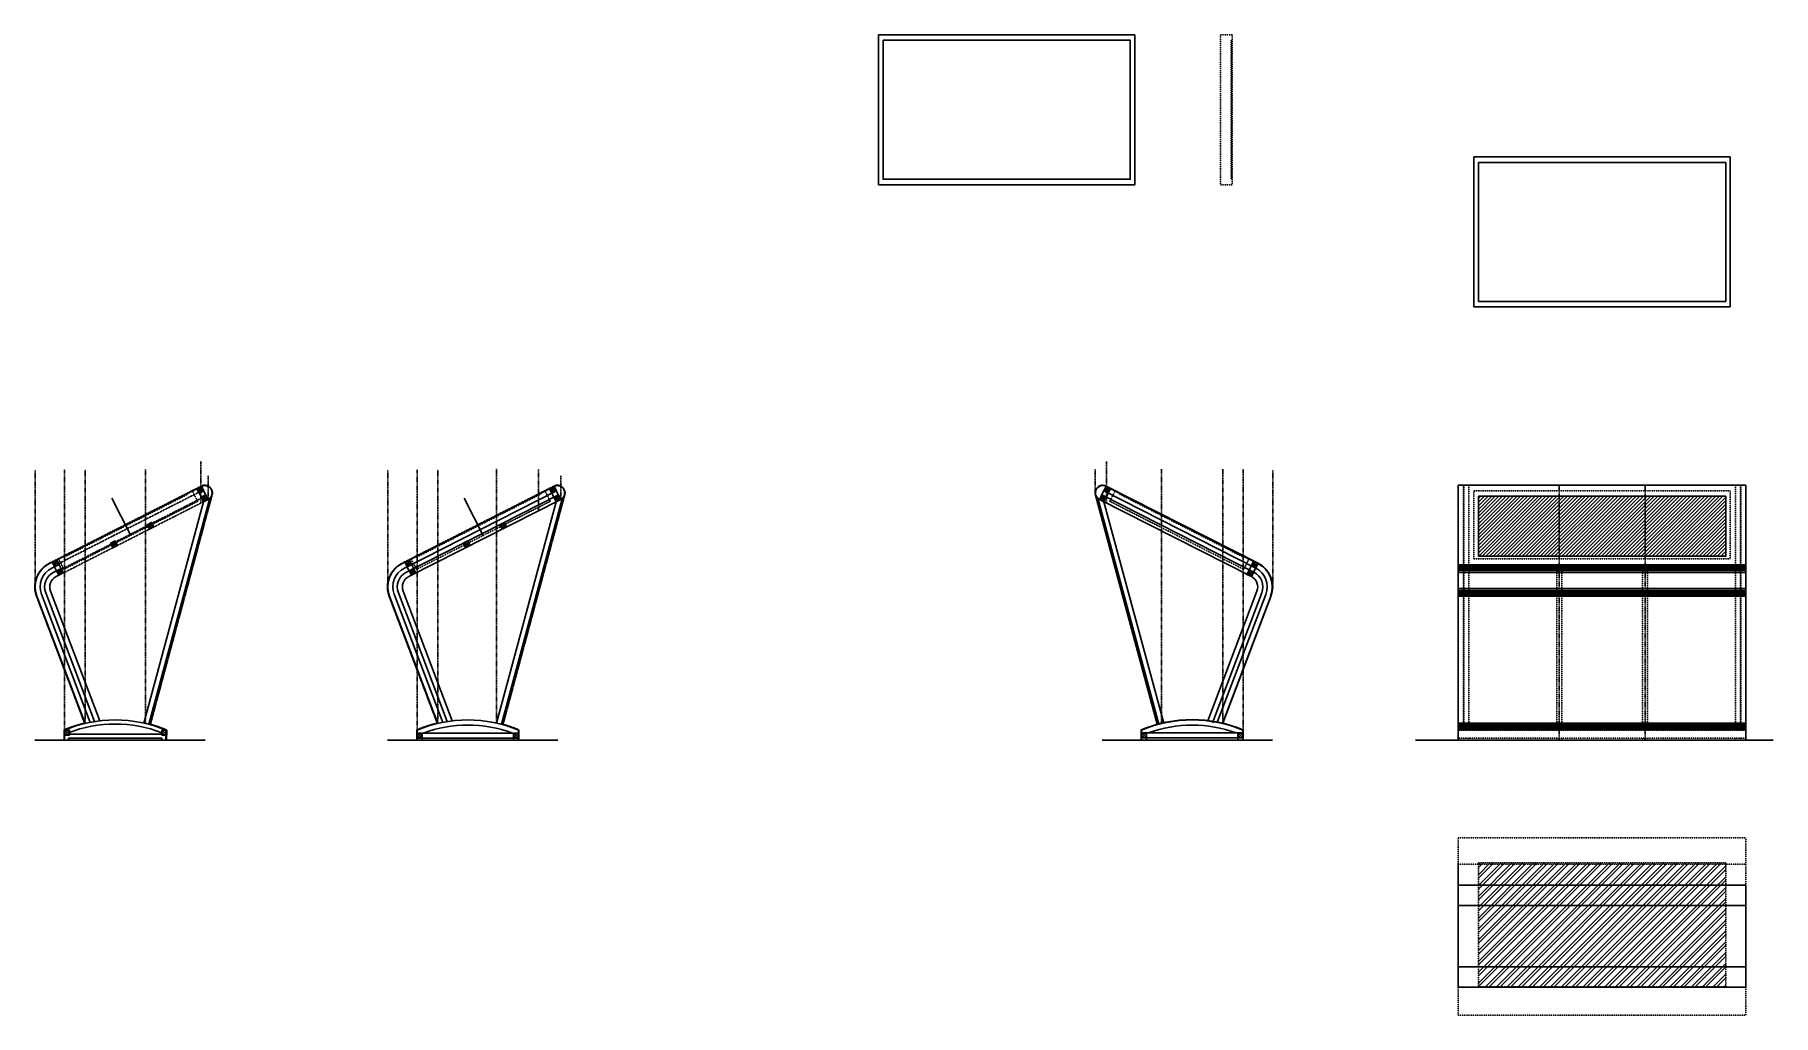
# Model space of a CAD drawing. Header units: inches. Extents: x -563637 to -547304, y -202054 to -194560.
# Drawn here: x -555809 to -547304, y -199361 to -194560 of the extents above; entities that cross this region are included whole.
import ezdxf

# ---------------------------------------------------------------- set-up
doc = ezdxf.new("R2010")
doc.units = ezdxf.units.IN
doc.header["$MEASUREMENT"] = 0
doc.linetypes.add('CENTER', pattern=[2, 1.25, -0.25, 0.25, -0.25])
doc.linetypes.add('DASHED2', pattern=[0.375, 0.25, -0.125])
doc.layers.add('TEXT', color=2, linetype='Continuous')

# ---------------------------------------------------------------- blocks, each defined once
blk = doc.blocks.new('A$C97b7a0d9')
at = {"color": 3}
for p, q in [((-10, 5), (-10, -20)), ((-10, 5), (15, 5)), ((-8.8, 3.8), (-8.8, -18.8)), ((-8.8, 3.8), (13.8, 3.8)), ((13.8, 3.8), (13.8, -18.8)), ((15, 5), (15, -20)), ((-10, -20), (15, -20)), ((-8.8, -18.8), (13.8, -18.8))]:
    blk.add_line(p, q, dxfattribs=at)
at = {"layer": 'TEXT', "color": 8}
for p, q in [((-8.8, 3.8), (13.8, -18.8)), ((13.8, 3.8), (-8.8, -18.8))]:
    blk.add_line(p, q, dxfattribs=at)
blk = doc.blocks.new('A$C5158fd1a')
at = {"layer": 'TEXT', "color": 8, "linetype": 'DASHED2', "ltscale": 0.1}
for p, q in [((0, 0), (56.7, 0)), ((0, 0), (0, -734.6)), ((52.7, -27.1), (56.7, -27.1)), ((52.7, -27.1), (52.7, -707.5)), ((56.7, 0), (56.7, -734.6)), ((0, -734.6), (56.7, -734.6)), ((52.7, -707.5), (56.7, -707.5))]:
    blk.add_line(p, q, dxfattribs=at)
blk = doc.blocks.new('A$C2265493d')
at = {"layer": 'TEXT', "color": 2}
for p, q in [((-626.9, 734.6), (-626.9, 0)), ((-626.9, 734.6), (626.9, 734.6)), ((626.9, 0), (626.9, 734.6)), ((-626.9, 0), (626.9, 0))]:
    blk.add_line(p, q, dxfattribs=at)
at = {"layer": 'TEXT'}
blk.add_lwpolyline([(-604.5, 707.5), (605.1, 707.5), (605.1, 27.1), (-604.5, 27.1)], close=True, dxfattribs=at)
blk = doc.blocks.new('A$Ca0d18bf1')
at = {"layer": 'TEXT', "color": 8, "linetype": 'DASHED2', "ltscale": 0.1}
for p, q in [((-626.9, 0), (-626.9, -333)), ((-626.9, 0), (626.9, 0)), ((626.9, -333), (626.9, 0)), ((-626.9, -333), (626.9, -333))]:
    blk.add_line(p, q, dxfattribs=at)
blk.add_lwpolyline([(-604.5, -27.1), (605.1, -27.1), (605.1, -320.7), (-604.5, -320.7)], close=True, dxfattribs=at)

msp = doc.modelspace()

# ---------------------------------------------------------------- hatches: boundary and pattern name
at = {"layer": 'TEXT'}
h = msp.add_hatch(dxfattribs=at)
h.set_pattern_fill('ANSI31', color=8, scale=5, angle=110)
h.set_pattern_definition([(155, (-1038.1741, 401.58926), (-0.2641364136, -0.5664423669), [])])
h.paths.add_polyline_path([(-554994.20174, -196773.2589), (-554984.01731, -196793.28432), (-555004.04274, -196803.46875), (-555014.22716, -196783.44332)], flags=16)
h.paths.add_polyline_path([(-554993.6792, -196771.65484), (-554982.41325, -196793.80685), (-555004.56527, -196805.07281), (-555015.83122, -196782.92079)])
h = msp.add_hatch(dxfattribs=at)
h.set_pattern_fill('ANSI31', color=8, scale=5, angle=110)
h.set_pattern_definition([(155, (686.9543, 401.58926), (-0.2641364136, -0.5664423669), [])])
h.paths.add_polyline_path([(-553269.07333, -196773.2589), (-553258.8889, -196793.28432), (-553278.91433, -196803.46875), (-553289.09875, -196783.44332)], flags=16)
h.paths.add_polyline_path([(-553268.55079, -196771.65484), (-553257.28484, -196793.80685), (-553279.43686, -196805.07281), (-553290.70281, -196782.92079)])
h = msp.add_hatch(dxfattribs=at)
h.set_pattern_fill('ANSI31', color=8, scale=5, angle=110)
h.set_pattern_definition([(155, (-1017.07316, 360.09895), (-0.2641364136, -0.5664423669), [])])
h.paths.add_polyline_path([(-554973.10082, -196814.74921), (-554962.91639, -196834.77463), (-554982.94182, -196844.95905), (-554993.12624, -196824.93363)], flags=16)
h.paths.add_polyline_path([(-554972.57829, -196813.14515), (-554961.31233, -196835.29716), (-554983.46435, -196846.56312), (-554994.7303, -196824.4111)])
h = msp.add_hatch(dxfattribs=at)
h.set_pattern_fill('ANSI31', color=8, scale=5, angle=110)
h.set_pattern_definition([(155, (708.05525, 360.09895), (-0.2641364136, -0.5664423669), [])])
h.paths.add_polyline_path([(-553247.97241, -196814.74921), (-553237.78798, -196834.77463), (-553257.81341, -196844.95905), (-553267.99783, -196824.93363)], flags=16)
h.paths.add_polyline_path([(-553247.44988, -196813.14515), (-553236.18392, -196835.29716), (-553258.33594, -196846.56312), (-553269.60189, -196824.4111)])
h = msp.add_hatch(dxfattribs=at)
h.set_pattern_fill('ANSI31', color=8, scale=100)
h.set_pattern_definition([(45, (0, 942.217), (-8.83883476, 8.83883476), [])])
h.paths.add_polyline_path([(-547536.31665, -196819.70911), (-548745.91665, -196819.70911), (-548745.91665, -197113.33128), (-547536.31665, -197113.33128)])
h = msp.add_hatch(dxfattribs=at)
h.set_pattern_fill('ANSI31', color=8, scale=5, angle=110)
h.set_pattern_definition([(155, (-1281.9659, 225.3812), (-0.2641364136, -0.5664423669), [])])
h.paths.add_polyline_path([(-555237.99353, -196949.46693), (-555227.80911, -196969.49235), (-555247.83453, -196979.67677), (-555258.01895, -196959.65135)], flags=16)
h.paths.add_polyline_path([(-555237.471, -196947.86287), (-555226.20505, -196970.01488), (-555248.35706, -196981.28084), (-555259.62302, -196959.12882)])
h = msp.add_hatch(dxfattribs=at)
h.set_pattern_fill('ANSI31', color=8, scale=5, angle=110)
h.set_pattern_definition([(155, (443.16253, 225.3812), (-0.2641364136, -0.5664423669), [])])
h.paths.add_polyline_path([(-553512.86512, -196949.46693), (-553502.6807, -196969.49235), (-553522.70612, -196979.67677), (-553532.89055, -196959.65135)], flags=16)
h.paths.add_polyline_path([(-553512.34259, -196947.86287), (-553501.07664, -196970.01488), (-553523.22865, -196981.28084), (-553534.49461, -196959.12882)])
h = msp.add_hatch(dxfattribs=at)
h.set_pattern_fill('ANSI31', color=8, scale=5, angle=110)
h.set_pattern_definition([(155, (-1460.2357, 134.7177), (-0.2641364136, -0.5664423669), [])])
h.paths.add_polyline_path([(-555416.26335, -197040.13044), (-555406.07893, -197060.15586), (-555426.10435, -197070.34028), (-555436.28877, -197050.31486)], flags=16)
h.paths.add_polyline_path([(-555415.74082, -197038.52638), (-555404.47487, -197060.67839), (-555426.62688, -197071.94435), (-555437.89284, -197049.79233)])
h = msp.add_hatch(dxfattribs=at)
h.set_pattern_fill('ANSI31', color=8, scale=5, angle=110)
h.set_pattern_definition([(155, (264.8927, 134.7177), (-0.2641364136, -0.5664423669), [])])
h.paths.add_polyline_path([(-553691.13494, -197040.13044), (-553680.95052, -197060.15586), (-553700.97594, -197070.34028), (-553711.16036, -197050.31486)], flags=16)
h.paths.add_polyline_path([(-553690.61241, -197038.52638), (-553679.34646, -197060.67839), (-553701.49847, -197071.94435), (-553712.76443, -197049.79233)])
h = msp.add_hatch(dxfattribs=at)
h.set_pattern_fill('ANSI31', color=8, scale=5, angle=110)
h.set_pattern_definition([(155, (-1746.2293, 41.4903), (-0.2641364136, -0.5664423669), [])])
h.paths.add_polyline_path([(-555702.25698, -197133.35785), (-555692.07256, -197153.38327), (-555712.09799, -197163.56769), (-555722.28241, -197143.54227)], flags=16)
h.paths.add_polyline_path([(-555701.73445, -197131.75379), (-555690.4685, -197153.9058), (-555712.62052, -197165.17176), (-555723.88647, -197143.01974)])
h = msp.add_hatch(dxfattribs=at)
h.set_pattern_fill('ANSI31', color=8, scale=5, angle=110)
h.set_pattern_definition([(155, (-21.1009, 41.4903), (-0.2641364136, -0.5664423669), [])])
h.paths.add_polyline_path([(-553977.12857, -197133.35785), (-553966.94415, -197153.38327), (-553986.96958, -197163.56769), (-553997.154, -197143.54227)], flags=16)
h.paths.add_polyline_path([(-553976.60604, -197131.75379), (-553965.34009, -197153.9058), (-553987.49211, -197165.17176), (-553998.75806, -197143.01974)])
h = msp.add_hatch(dxfattribs=at)
h.set_pattern_fill('ANSI31', color=8, scale=5, angle=110)
h.set_pattern_definition([(155, (-1725.1284, 3e-11), (-0.2641364136, -0.5664423669), [])])
h.paths.add_polyline_path([(-555681.15607, -197174.84816), (-555670.97164, -197194.87358), (-555690.99707, -197205.058), (-555701.18149, -197185.03258)], flags=16)
h.paths.add_polyline_path([(-555680.63353, -197173.2441), (-555669.36758, -197195.39611), (-555691.5196, -197206.66207), (-555702.78555, -197184.51005)])
h = msp.add_hatch(dxfattribs=at)
h.set_pattern_fill('ANSI31', color=8, scale=5, angle=110)
h.paths.add_polyline_path([(-553956.02766, -197174.84816), (-553945.84323, -197194.87358), (-553965.86866, -197205.058), (-553976.05308, -197185.03258)], flags=16)
h.paths.add_polyline_path([(-553955.50512, -197173.2441), (-553944.23917, -197195.39611), (-553966.39119, -197206.66207), (-553977.65714, -197184.51005)])
h = msp.add_hatch(dxfattribs=at)
h.set_pattern_fill('ANSI32', color=8, scale=100, angle=-180)
h.set_pattern_definition([(225, (-1096282.233, -397852.42), (26.5165043, -26.5165043), []), (225, (-1096299.91, -397852.42), (26.5165043, -26.5165043), [])])
h.paths.add_polyline_path([(-548746.21665, -199221.16176), (-548746.21665, -198614.68784), (-547536.31665, -198614.68784), (-547536.31665, -199221.16176)])

# ---------------------------------------------------------------- linework, layer by layer
at = {"color": 3}
for p, q in [((-555029.12243, -196789.68036), (-554993.6792, -196771.65484)), ((-555015.83122, -196782.92079), (-555006.81846, -196800.6424)), ((-554994.20174, -196773.2589), (-554986.2705, -196788.85392)), ((-554993.6792, -196771.65484), (-554984.66644, -196789.37645))]:
    msp.add_line(p, q, dxfattribs=at)
at = {"layer": 'TEXT', "color": 2}
for p, q in [((-551681.5, -194560.5), (-551681.5, -195295.1)), ((-551681.5, -194560.5), (-550427.7, -194560.5)), ((-550427.7, -195295.1), (-550427.7, -194560.5)), ((-551681.5, -195295.1), (-550427.7, -195295.1)), ((-549823.92118, -197148.17488), (-550567.41965, -196770.05041)), ((-550523.87891, -196794.21354), (-550523.06294, -196792.60911)), ((-548844.81665, -198013.28279), (-548844.81665, -196765.976)), ((-548844.81665, -196765.976), (-547437.41665, -196765.976)), ((-547437.41665, -198013.28279), (-547437.41665, -196765.976)), ((-555339.72534, -197011.25657), (-555432.67665, -196828.48828)), ((-553614.59693, -197011.25657), (-553707.54824, -196828.48828)), ((-550317.63428, -197936.20567), (-550620.07492, -196815.09107)), ((-550499.72335, -196806.49844), (-550498.90738, -196804.89402)), ((-549996.4503, -197930.84782), (-549761.28412, -197310.10608)), ((-550396.53698, -197963.28279), (-550396.53698, -198013.28279)), ((-549896.53698, -197963.28279), (-549896.53698, -198013.28279)), ((-548844.81665, -197930.84782), (-547437.41665, -197930.84782)), ((-548844.81665, -197963.28279), (-547437.41665, -197963.28279)), ((-555165.37785, -198013.28279), (-555665.37785, -198013.28279)), ((-553440.24944, -198013.28279), (-553940.24944, -198013.28279)), ((-550396.53698, -198013.28279), (-549896.53698, -198013.28279)), ((-547437.41665, -198723.79938), (-548844.81665, -198723.79938)), ((-547437.41665, -198823.45261), (-548844.81665, -198823.45261)), ((-547437.41665, -199123.88606), (-548844.81665, -199123.88606)), ((-547437.41665, -199223.79938), (-548844.81665, -199223.79938))]:
    msp.add_line(p, q, dxfattribs=at)
at = {"layer": 'TEXT', "color": 8, "linetype": 'DASHED2', "ltscale": 0.1}
for p, q in [((-550008.2, -194560.5), (-549951.5, -194560.5)), ((-550008.2, -194560.5), (-550008.2, -195295.1)), ((-549955.5, -194587.6), (-549955.5, -195268)), ((-549955.5, -194587.6), (-549951.5, -194587.6)), ((-549951.5, -194560.5), (-549951.5, -195295.1)), ((-549955.5, -195268), (-549951.5, -195268)), ((-550008.2, -195295.1), (-549951.5, -195295.1)), ((-548818.01665, -197964.48399), (-548818.01665, -196765.976)), ((-548793.01665, -197964.48399), (-548793.01665, -196765.976)), ((-547489.21665, -197964.48399), (-547489.21665, -196765.976)), ((-547464.21665, -197964.48399), (-547464.21665, -196765.976)), ((-548363.38332, -197964.48399), (-548363.38332, -197157.09291)), ((-548338.38332, -197964.48399), (-548338.38332, -197157.09291)), ((-547943.84999, -197964.48399), (-547943.84999, -197157.09291)), ((-547918.84999, -197964.48399), (-547918.84999, -197157.09291)), ((-548844.81665, -197964.48399), (-547437.41665, -197964.48399)), ((-548844.81665, -198004.48399), (-547437.41665, -198004.48399)), ((-548818.01665, -198013.28279), (-548818.01665, -198004.48399)), ((-548793.01665, -198013.28279), (-548793.01665, -198004.48399)), ((-548363.38332, -198013.28279), (-548363.38332, -198004.48399)), ((-548338.38332, -198013.28279), (-548338.38332, -198004.48399)), ((-547943.84999, -198013.28279), (-547943.84999, -198004.48399)), ((-547918.84999, -198013.28279), (-547918.84999, -198004.48399)), ((-547489.21665, -198013.28279), (-547489.21665, -198004.48399)), ((-547464.21665, -198013.28279), (-547464.21665, -198004.48399)), ((-547437.41665, -198621.34545), (-548844.81665, -198621.34545))]:
    msp.add_line(p, q, dxfattribs=at)
at = {"layer": 'TEXT', "color": 8, "linetype": 'CENTER', "ltscale": 0.1}
for p, q in [((-555807.26237, -197264.05027), (-555807.26237, -196690.88487)), ((-555663.57785, -197964.48399), (-555663.57785, -196689.18507)), ((-555563.05426, -197932.12915), (-555563.05426, -196689.26519)), ((-555267.12069, -197932.26532), (-555267.12069, -196687.98386)), ((-554996.75556, -196853.32269), (-554996.75556, -196649.91592)), ((-554082.13396, -197264.05027), (-554082.13396, -196690.88487)), ((-553938.44944, -197964.48399), (-553938.44944, -196689.18507)), ((-553837.92585, -197932.12915), (-553837.92585, -196689.26519)), ((-553550.68923, -197930.28501), (-553550.68923, -196686.00356)), ((-553344.1122, -196890.18675), (-553344.1122, -196686.77998)), ((-550621.91906, -196803.476), (-550621.91906, -196687.98386)), ((-550565.15927, -196853.32269), (-550565.15927, -196649.91592)), ((-550296.88375, -197930.9096), (-550296.88375, -196686.62815)), ((-549996.4503, -197930.84782), (-549996.4503, -196687.98386)), ((-549896.53698, -197963.28279), (-549896.53698, -196687.98386)), ((-549752.85246, -197264.05027), (-549752.85246, -196690.88487)), ((-554961.31233, -196835.29716), (-554961.31233, -196719.80503)), ((-553236.18392, -196835.29716), (-553236.18392, -196719.80503)), ((-548350.88332, -198013.28279), (-548350.88332, -196765.976)), ((-547931.34999, -198013.28279), (-547931.34999, -196765.976))]:
    msp.add_line(p, q, dxfattribs=at)
at = {"layer": 'TEXT', "color": 8, "linetype": 'DASHED2'}
for p, q in [((-555737.99365, -197148.17488), (-554994.49518, -196770.05041)), ((-555701.73445, -197131.75379), (-554993.6792, -196771.65484)), ((-555692.6681, -197149.58077), (-555006.76487, -196800.74777)), ((-555038.03592, -196794.21354), (-555038.85189, -196792.60911)), ((-554012.86524, -197148.17488), (-553269.36677, -196770.05041)), ((-555678.43393, -197177.56913), (-554992.5307, -196828.73613)), ((-555669.36758, -197195.39611), (-554961.31233, -196835.29716)), ((-555243.27027, -197936.4822), (-554941.83991, -196815.09107)), ((-555062.19148, -196806.49844), (-555063.00745, -196804.89402)), ((-553518.1273, -197936.4862), (-553216.61562, -196814.7925)), ((-553337.06307, -196806.49844), (-553337.87904, -196804.89402)), ((-555668.6654, -197114.93571), (-555669.48137, -197113.33128)), ((-553943.53699, -197114.93571), (-553944.35296, -197113.33128)), ((-555565.46453, -197930.84782), (-555800.63071, -197310.10608)), ((-553840.33612, -197930.84782), (-554075.50231, -197310.10608)), ((-555665.37785, -197963.28279), (-555665.37785, -198013.28279)), ((-555165.37785, -197963.28279), (-555165.37785, -198013.28279)), ((-553940.24944, -197963.28279), (-553940.24944, -198013.28279)), ((-553440.24944, -197963.28279), (-553440.24944, -198013.28279))]:
    msp.add_line(p, q, dxfattribs=at)
at = {"layer": 'TEXT', "color": 3}
for p, q in [((-554992.47711, -196828.8415), (-555006.81846, -196800.6424)), ((-554970.32509, -196817.57555), (-554984.66644, -196789.37645)), ((-554012.04927, -197149.77931), (-553268.55079, -196771.65484)), ((-554000.78332, -197171.93133), (-553257.28484, -196793.80685)), ((-553267.3487, -196828.8415), (-553281.69005, -196800.6424)), ((-553245.19668, -196817.57555), (-553259.53803, -196789.37645)), ((-550591.58974, -196817.57555), (-550577.24839, -196789.37645)), ((-549836.0031, -197171.93133), (-550579.50158, -196793.80685)), ((-550569.43772, -196828.8415), (-550555.09637, -196800.6424)), ((-549824.73715, -197149.77931), (-550568.23563, -196771.65484)), ((-555275.81764, -197930.28501), (-554983.46435, -196846.56312)), ((-555251.64632, -197936.10241), (-554953.14201, -196829.57934)), ((-553990.94835, -197191.26962), (-553247.44988, -196813.14515)), ((-553979.6824, -197213.42164), (-553236.18392, -196835.29716)), ((-553550.68923, -197930.28501), (-553258.33594, -196846.56312)), ((-553526.4301, -197936.12534), (-553228.73168, -196832.58965)), ((-550310.41148, -197936.13975), (-550608.97789, -196829.3865)), ((-549857.10402, -197213.42164), (-550600.6025, -196835.29716)), ((-549845.83807, -197191.26962), (-550589.33654, -196813.14515)), ((-550286.09719, -197930.28501), (-550578.45048, -196846.56312)), ((-555737.17768, -197149.77931), (-555723.88647, -197143.01974)), ((-555725.91173, -197171.93133), (-555712.62052, -197165.17176)), ((-555716.07676, -197191.26962), (-555702.78555, -197184.51005)), ((-555702.78555, -197184.51005), (-555712.62052, -197165.17176)), ((-555704.81081, -197213.42164), (-555691.5196, -197206.66207)), ((-555678.38034, -197177.6745), (-555692.6681, -197149.58077)), ((-553975.45754, -197188.83508), (-553989.7453, -197160.74135)), ((-553953.25193, -197177.6745), (-553967.53969, -197149.58077)), ((-549867.99009, -197180.00367), (-549853.70233, -197151.90994)), ((-549848.03767, -197195.59466), (-549833.74991, -197167.50093)), ((-555563.05426, -197932.12915), (-555799.32243, -197308.47863)), ((-555538.46802, -197926.87722), (-555776.08208, -197299.67409)), ((-555516.71641, -197923.05335), (-555755.41873, -197292.97765)), ((-555491.46256, -197919.56363), (-555732.17839, -197284.17311)), ((-553837.92585, -197932.12915), (-554074.19402, -197308.47863)), ((-553813.24918, -197926.85974), (-554050.8688, -197299.64194)), ((-553791.67956, -197923.06785), (-554030.37519, -197293.0098)), ((-553766.33415, -197919.56363), (-554007.04998, -197284.17311)), ((-550070.45227, -197919.56363), (-549829.73645, -197284.17311)), ((-550047.21192, -197928.36817), (-549806.4961, -197292.97765)), ((-550022.10091, -197923.32461), (-549786.20772, -197300.66384)), ((-549998.86057, -197932.12915), (-549762.5924, -197308.47863)), ((-555663.57785, -197964.48399), (-555663.57785, -198013.28279)), ((-555187.17785, -197984.48399), (-555643.57785, -197984.48399)), ((-555167.17785, -197964.48399), (-555167.17785, -198013.28279)), ((-553938.44944, -197964.48399), (-553938.44944, -198013.28279)), ((-553462.04944, -197979.48399), (-553918.44944, -197979.48399)), ((-553442.04944, -197964.48399), (-553442.04944, -198013.28279)), ((-550394.73698, -197964.48399), (-550394.73698, -198013.28279)), ((-550369.73698, -197978.28279), (-549923.33698, -197978.28279)), ((-549898.33698, -197964.48399), (-549898.33698, -198013.28279)), ((-555187.17785, -198004.48399), (-555643.57785, -198004.48399)), ((-555643.57785, -198004.48399), (-555643.57785, -198013.28279)), ((-555187.17785, -198004.48399), (-555187.17785, -198013.28279)), ((-553462.04944, -198004.48399), (-553918.44944, -198004.48399)), ((-553913.44944, -198004.48399), (-553913.44944, -198013.28279)), ((-553467.04944, -198004.48399), (-553467.04944, -198013.28279)), ((-550369.73698, -198003.28279), (-549923.33698, -198003.28279)), ((-550369.73698, -198003.28279), (-550369.73698, -198013.28279)), ((-549923.33698, -198003.28279), (-549923.33698, -198013.28279))]:
    msp.add_line(p, q, dxfattribs=at)
at = {"layer": 'TEXT', "color": 2, "linetype": 'DASHED2', "ltscale": 0.1}
for p, q in [((-548819.77648, -197930.84782), (-548819.77648, -196765.976)), ((-547462.41665, -197930.84782), (-547462.41665, -196765.976))]:
    msp.add_line(p, q, dxfattribs=at)
at = {"layer": 'TEXT', "color": 8}
for p, q in [((-555692.82096, -197127.22061), (-555693.63693, -197125.61618)), ((-553967.69255, -197127.22061), (-553968.50852, -197125.61618)), ((-549869.09387, -197127.22061), (-549868.2779, -197125.61618)), ((-548844.81665, -197155.60506), (-547437.41665, -197155.60506)), ((-548844.81665, -197162.6581), (-547437.41665, -197162.6581)), ((-548844.81665, -197168.60471), (-547437.41665, -197168.60471)), ((-548844.81665, -197175.93485), (-547437.41665, -197175.93485)), ((-548844.81665, -197182.99971), (-547437.41665, -197182.99971)), ((-548844.81665, -197193.29675), (-547437.41665, -197193.29675)), ((-548844.81665, -197270.7871), (-547437.41665, -197270.7871)), ((-548844.81665, -197281.08415), (-547437.41665, -197281.08415)), ((-548844.81665, -197288.14901), (-547437.41665, -197288.14901)), ((-548844.81665, -197295.47915), (-547437.41665, -197295.47915)), ((-548844.81665, -197301.42576), (-547437.41665, -197301.42576)), ((-548844.81665, -197308.47879), (-547437.41665, -197308.47879)), ((-548844.81665, -197938.93991), (-547437.41665, -197938.93991)), ((-548844.81665, -197943.89586), (-547437.41665, -197943.89586)), ((-548844.81665, -197948.2799), (-547437.41665, -197948.2799)), ((-548844.81665, -197953.04528), (-547437.41665, -197953.04528)), ((-548844.81665, -197957.04799), (-547437.41665, -197957.04799)), ((-548844.81665, -197960.09786), (-547437.41665, -197960.09786))]:
    msp.add_line(p, q, dxfattribs=at)
at = {"layer": 'TEXT'}
for p, q in [((-549893.24943, -197114.93571), (-549892.43346, -197113.33128)), ((-555808.28918, -198013.28279), (-554974.99282, -198013.28279)), ((-554083.16077, -198013.28279), (-553249.86441, -198013.28279)), ((-549753.62565, -198013.28279), (-550586.92201, -198013.28279)), ((-549054.82387, -198013.28279), (-547304.10385, -198013.28279))]:
    msp.add_line(p, q, dxfattribs=at)
at = {"layer": 'TEXT', "color": 2, "linetype": 'DASHED2', "ltscale": 0.3}
for p, q in [((-547437.41665, -198491.67615), (-548844.81665, -198491.67615)), ((-548844.81665, -198614.68784), (-548844.81665, -198491.67615)), ((-547437.41665, -198491.67615), (-547437.41665, -198723.79938)), ((-548844.81665, -199360.74275), (-548844.81665, -199223.79938)), ((-547437.41665, -199223.79938), (-547437.41665, -199360.74275)), ((-547437.41665, -199360.74275), (-548844.81665, -199360.74275))]:
    msp.add_line(p, q, dxfattribs=at)
at = {"layer": 'TEXT', "color": 2, "linetype": 'Continuous'}
for p, q in [((-548844.81665, -199223.79938), (-548844.81665, -198614.68784)), ((-547437.41665, -198723.79938), (-547437.41665, -199223.79938))]:
    msp.add_line(p, q, dxfattribs=at)
at = {"layer": 'TEXT'}
msp.add_lwpolyline([(-551659.1, -194587.6), (-550449.5, -194587.6), (-550449.5, -195268), (-551659.1, -195268)], close=True, dxfattribs=at)
at = {"layer": 'TEXT', "color": 4}
msp.add_lwpolyline([(-547536.31665, -196819.70911), (-548745.91665, -196819.70911), (-548745.91665, -197113.33128), (-547536.31665, -197113.33128)], close=True, dxfattribs=at)
at = {"layer": 'TEXT', "color": 5, "linetype": 'DASHED2', "ltscale": 0.4}
msp.add_lwpolyline([(-548746.21665, -199221.16176), (-548746.21665, -198614.68784), (-547536.31665, -198614.68784), (-547536.31665, -199221.16176)], close=True, dxfattribs=at)
at = {"layer": 'TEXT', "color": 8, "linetype": 'DASHED2'}
for centre, radius, start, end in [((-554977.49577, -196803.476), 37.5, 26.956734553, 116.956734556), ((-554977.49577, -196803.476), 35.7, 26.956734553, 116.956734556), ((-554977.49577, -196803.476), 35.7, 296.956734556, 26.956734553), ((-554977.49577, -196803.476), 37.5, 341.956734557, 26.956734553), ((-553252.36736, -196803.476), 37.5, 26.956734553, 116.956734556), ((-553252.36736, -196803.476), 35.7, 26.956734553, 116.956734556), ((-553252.36736, -196803.476), 35.7, 296.956734556, 26.956734553), ((-553252.36736, -196803.476), 37.5, 296.956734556, 26.956734553), ((-555679.06237, -197264.05027), 130, 116.956734556, 200.74904512), ((-553953.93396, -197264.05027), 130, 116.956734556, 200.74904512), ((-555415.37785, -198563.28279), 650, 103.350217068, 112.619864942), ((-555415.37785, -198563.28279), 650, 67.380135058, 74.646066003), ((-553690.24944, -198563.28279), 650, 103.350217068, 112.619864942), ((-553690.24944, -198563.28279), 650, 67.380135058, 74.644735823)]:
    msp.add_arc(centre, radius, start, end, dxfattribs=at)
at = {"layer": 'TEXT', "color": 2}
for centre, radius, start, end in [((-550584.41906, -196803.476), 37.5, 153.043265444, 198.043265443), ((-550584.41906, -196803.476), 35.7, 153.043265444, 243.043265444), ((-550584.41906, -196803.476), 37.5, 63.043265444, 153.043265444), ((-550584.41906, -196803.476), 35.7, 63.043265444, 153.043265444), ((-549882.85246, -197264.05027), 130, 339.250954881, 63.043265444), ((-550146.53698, -198563.28279), 650, 67.380135052, 112.619864948)]:
    msp.add_arc(centre, radius, start, end, dxfattribs=at)
at = {"layer": 'TEXT', "color": 3}
for centre, radius, start, end in [((-555679.06237, -197264.05027), 128.2, 116.956734556, 200.74904512), ((-555679.06237, -197264.05027), 103.34777, 116.956734556, 200.74904512), ((-555679.06237, -197264.05027), 81.65223, 116.956734556, 200.74904512), ((-555679.06237, -197264.05027), 56.8, 116.956734556, 200.74904512), ((-553953.93396, -197264.05027), 128.2, 116.956734556, 200.74904512), ((-553953.74364, -197264.05093), 103.43477, 117.050537444, 200.711353806), ((-553954.12373, -197264.04961), 81.5658, 116.838125703, 200.796703808), ((-553953.93396, -197264.05027), 56.8, 116.956734556, 200.74904512), ((-549882.85246, -197264.05027), 56.8, 339.250954881, 63.043265444), ((-549882.85246, -197264.05027), 81.65223, 339.250954881, 63.043265444), ((-549882.85246, -197264.05027), 103.34777, 339.250954881, 63.043265444), ((-549882.85246, -197264.05027), 128.2, 339.250954881, 63.043265444), ((-555415.37785, -198563.28279), 648.2, 67.486164796, 112.513835204), ((-555415.37785, -198563.28279), 628.2, 68.699454045, 111.300545955), ((-553690.24944, -198563.28279), 648.2, 67.486164796, 112.513835204), ((-553690.24944, -198563.28279), 623.2, 69.516989251, 110.483010749), ((-550146.53698, -198563.28279), 648.2, 67.486164792, 112.513835208), ((-550146.53698, -198563.28279), 623.2, 69.834948089, 110.165051911)]:
    msp.add_arc(centre, radius, start, end, dxfattribs=at)

# ---------------------------------------------------------------- block references
at = {"layer": 'TEXT'}
for name, p in [('A$C2265493d', (-548141.11665, -195892.72822)), ('A$Ca0d18bf1', (-548141.11665, -196792.60911))]:
    msp.add_blockref(name, p, dxfattribs=at)
at = {"layer": 'TEXT', "xscale": -1}
for name, p, rotation in [('A$C5158fd1a', (-555012.33282, -196844.75303), 296.9567345563226), ('A$C5158fd1a', (-553287.20441, -196844.75303), 296.9567345563226), ('A$C97b7a0d9', (-555653.57785, -197984.48399), 180), ('A$C97b7a0d9', (-555177.17785, -197984.48399), 180), ('A$C97b7a0d9', (-553928.44944, -197999.48399), 180), ('A$C97b7a0d9', (-553457.04944, -197999.48399), 180)]:
    msp.add_blockref(name, p, dxfattribs=dict(at, rotation=rotation))
at = {"layer": 'TEXT', "yscale": 0.9940893702405921, "zscale": 0.9940893702405921}
for p, xscale, rotation in [((-555006.89444, -196789.52841), -0.9940893702405921, 116.9567345562826), ((-553281.76603, -196789.52841), -0.9940893702405921, 116.9567345562826), ((-550555.02039, -196789.52841), 0.9940893702405921, 243.0432654437174), ((-554985.79352, -196831.01872), -0.9940893702405921, 116.9567345562826), ((-553260.66511, -196831.01872), -0.9940893702405921, 116.9567345562826), ((-550576.12131, -196831.01872), 0.9940893702405921, 243.0432654437174), ((-555250.68623, -196965.73644), -0.9940893702405921, 116.9567345562826), ((-553525.55782, -196965.73644), -0.9940893702405921, 116.9567345562826), ((-555428.95605, -197056.39995), -0.9940893702405921, 116.9567345562826), ((-553703.82764, -197056.39995), -0.9940893702405921, 116.9567345562826), ((-555714.94969, -197149.62736), -0.9940893702405921, 116.9567345562826), ((-553989.82128, -197149.62736), -0.9940893702405921, 116.9567345562826), ((-549833.67394, -197156.38693), 0.9940893702405921, 243.0432654437174), ((-555693.84877, -197191.11767), -0.9940893702405921, 116.9567345562826), ((-553968.72036, -197191.11767), -0.9940893702405921, 116.9567345562826), ((-549854.77485, -197197.87724), 0.9940893702405921, 243.0432654437174)]:
    msp.add_blockref('A$C97b7a0d9', p, dxfattribs=dict(at, xscale=xscale, rotation=rotation))
at = {"layer": 'TEXT'}
for name, p, rotation in [('A$C5158fd1a', (-550549.58201, -196844.75303), 63.04326544367738), ('A$C97b7a0d9', (-550379.73698, -197998.28279), 180.0000000000061), ('A$C97b7a0d9', (-549908.33698, -197998.28279), 180.0000000000061)]:
    msp.add_blockref(name, p, dxfattribs=dict(at, rotation=rotation))

doc.saveas('drawing.dxf')
